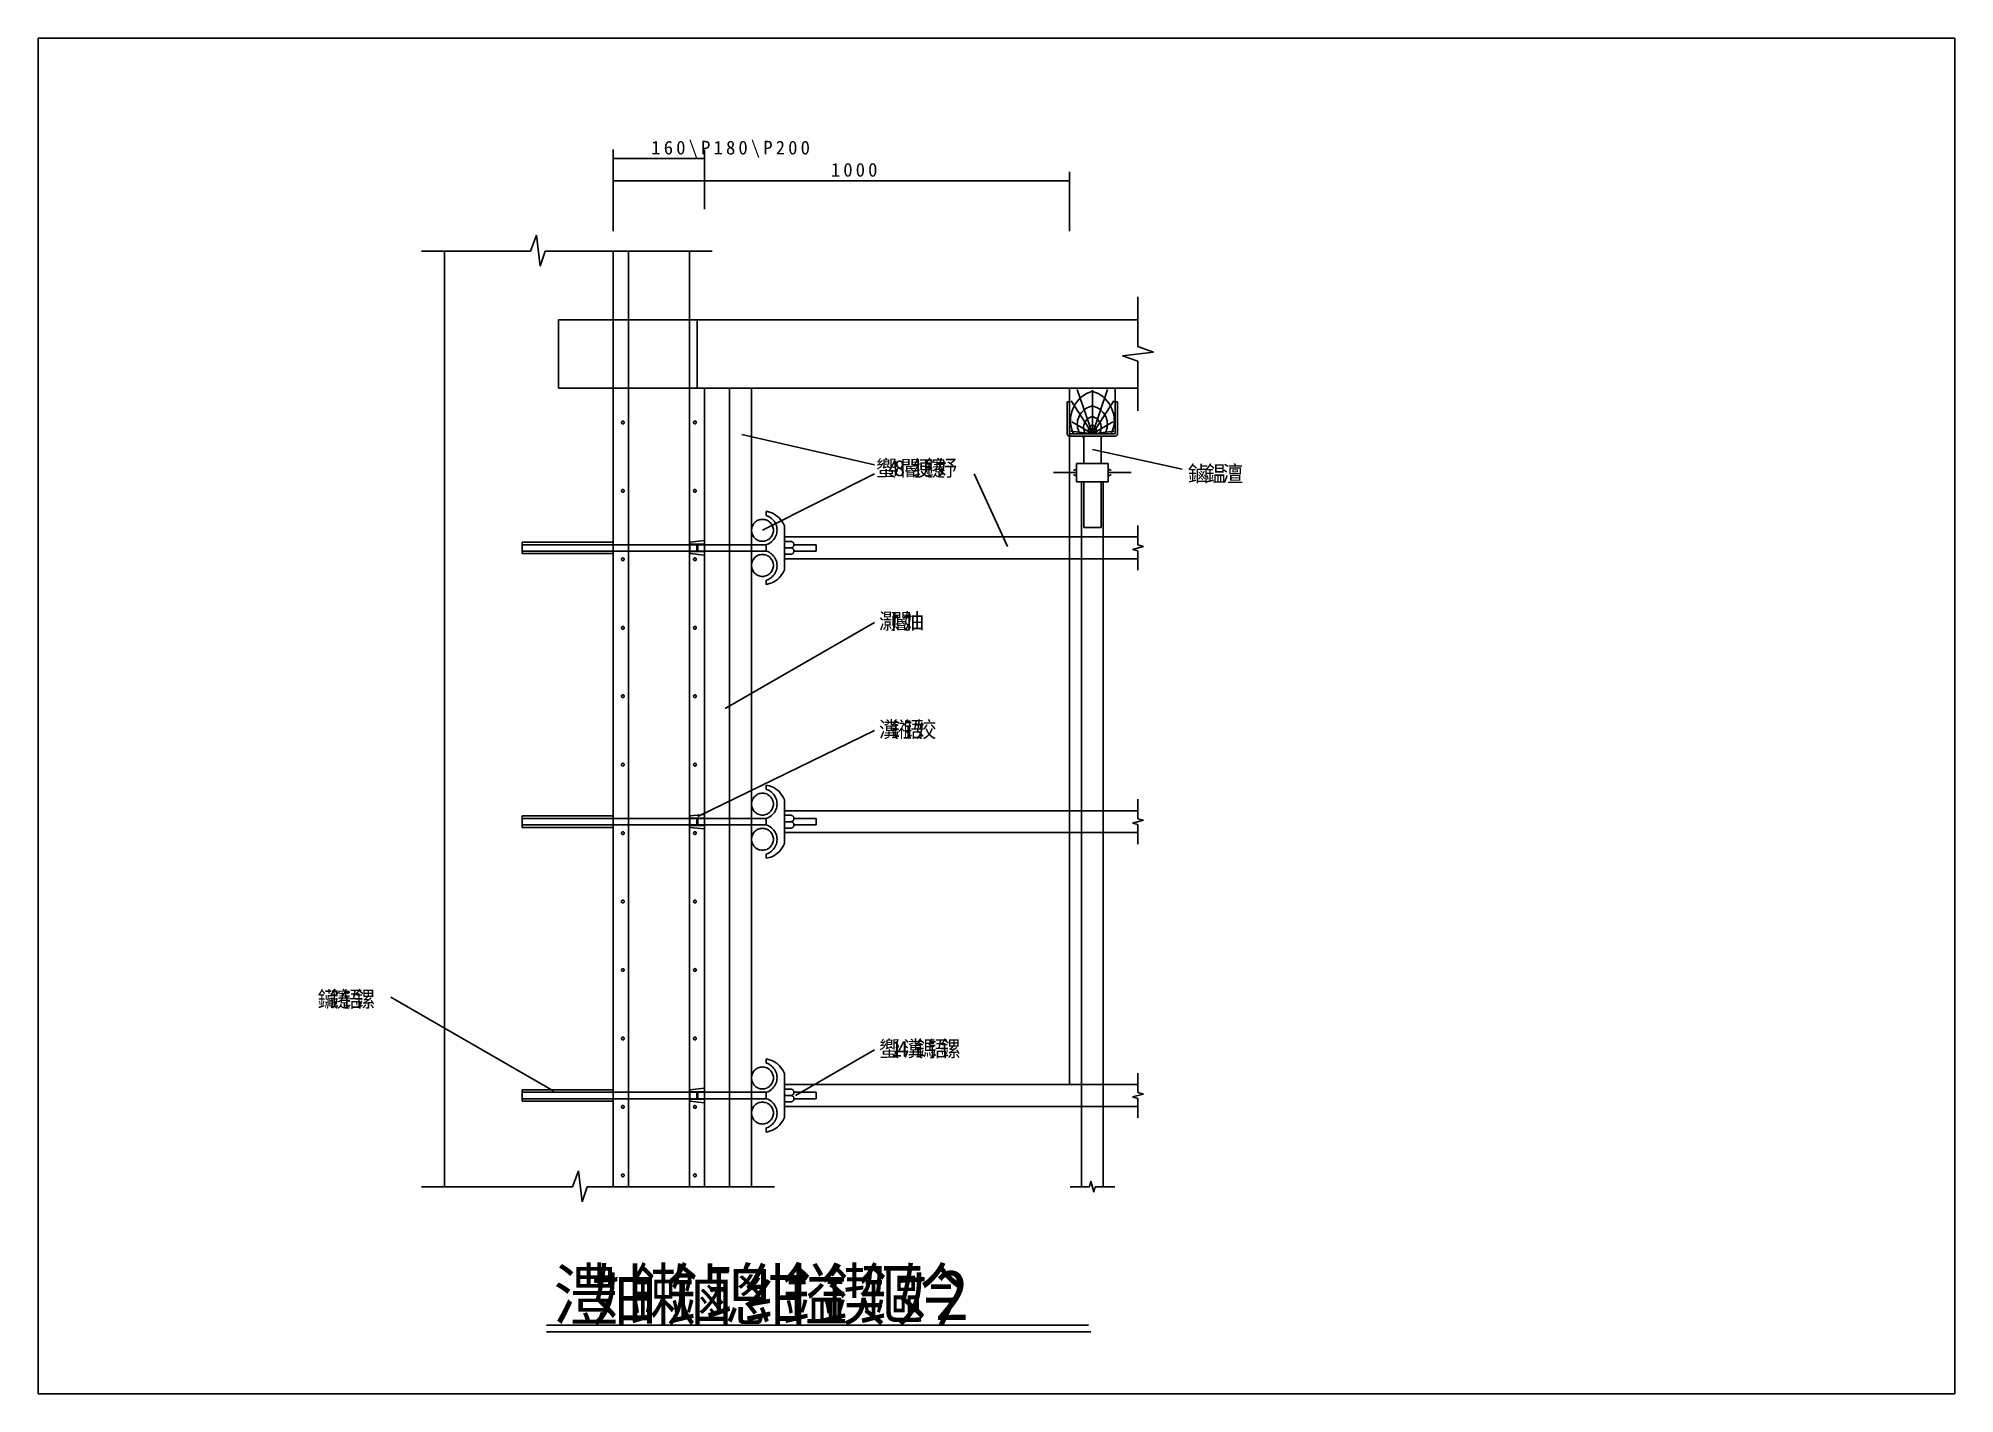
# Model space of a CAD drawing. Header units: metres. Extents: x 0 to 420, y 0 to 297.
import ezdxf

# ---------------------------------------------------------------- set-up
doc = ezdxf.new("R2010")
doc.units = ezdxf.units.M

msp = doc.modelspace()

# ---------------------------------------------------------------- texts
for s, height, p in [('1', 3, (134.34, 271.55)), ('6', 3, (137.07, 271.55)), ('0', 3, (139.8, 271.55)), ('\\', 3, (142.52, 271.55)), ('P', 3, (145.25, 271.55)), ('1', 3, (147.98, 271.55)), ('8', 3, (150.71, 271.55)), ('0', 3, (153.43, 271.55)), ('\\', 3, (156.16, 271.55)), ('P', 3, (158.89, 271.55)), ('2', 3, (161.61, 271.55)), ('0', 3, (164.34, 271.55)), ('0', 3, (167.07, 271.55)), ('1', 3, (173.69, 266.69)), ('0', 3, (176.42, 266.69)), ('0', 3, (179.14, 266.69)), ('0', 3, (181.87, 266.69)), ('蠁', 3.5, (183.57, 201.07)), ('4', 3.5, (186.24, 201.07)), ('8', 3.5, (187.57, 201.07)), ('閽', 3.5, (188.9, 201.07)), ('绠', 3.5, (191.56, 201.07)), ('鑳', 3.5, (194.23, 201.07)), ('妤', 3.5, (196.89, 201.07)), ('鏀', 3.5, (251.92, 199.86)), ('鎾', 3.5, (255.72, 199.86)), ('澶', 3.5, (259.52, 199.86)), ('灏', 3.5, (184.24, 167.53)), ('閽', 3.5, (186.91, 167.53)), ('妯', 3.5, (189.57, 167.53)), ('瀵', 3.5, (184.24, 143.81)), ('鎺', 3.5, (186.91, 143.81)), ('铻', 3.5, (189.57, 143.81)), ('姣', 3.5, (192.23, 143.81)), ('鑶', 3.5, (61.23, 84.7)), ('鑳', 3.5, (63.89, 84.7)), ('铻', 3.5, (66.56, 84.7)), ('鏍', 3.5, (69.22, 84.7)), ('蠁', 3.5, (184.24, 73.84)), ('1', 3.5, (186.91, 73.84)), ('4', 3.5, (188.24, 73.84)), ('瀵', 3.5, (189.57, 73.84)), ('鎷', 3.5, (192.23, 73.84)), ('铻', 3.5, (194.89, 73.84)), ('鏍', 3.5, (197.56, 73.84)), ('澧', 11, (112.82, 16.15)), ('妯', 11, (121.19, 16.15)), ('鏉', 11, (129.56, 16.15)), ('鏀', 11, (137.93, 16.15)), ('璁', 11, (146.3, 16.15)), ('绀', 11, (154.67, 16.15)), ('鎰', 11, (163.04, 16.15)), ('鍥', 11, (171.41, 16.15)), ('鏂', 11, (179.78, 16.15)), ('妗', 11, (188.14, 16.15)), ('2', 11, (196.51, 16.15))]:
    msp.add_text(s, height=height).set_placement(p)

# ---------------------------------------------------------------- linework, layer by layer
for p, q in [((420, 297), (0, 297)), ((0, 297), (0, 0)), ((420, 0), (420, 297)), ((126.01, 259.59), (126.01, 272.64)), ((126.01, 270.64), (146.01, 270.64)), ((146.01, 259.59), (146.01, 272.64)), ((126.01, 254.74), (126.01, 267.78)), ((226.01, 265.78), (126.01, 265.78)), ((226.01, 254.74), (226.01, 267.78)), ((107.89, 250.34), (109.19, 253.85)), ((109.19, 253.85), (109.99, 247.07)), ((84.01, 250.34), (107.89, 250.34)), ((89.01, 250.34), (89.01, 45.34)), ((109.99, 247.07), (111.11, 250.34)), ((147.71, 250.34), (111.11, 250.34)), ((126.01, 250.34), (126.01, 45.34)), ((129.31, 250.34), (129.31, 45.34)), ((142.71, 250.34), (142.71, 45.34)), ((241.01, 240.34), (241.01, 229.49)), ((114.01, 235.34), (114.01, 220.34)), ((126.01, 235.34), (114.01, 235.34)), ((126.01, 235.34), (144.36, 235.34)), ((144.36, 235.34), (241.01, 235.34)), ((144.36, 220.34), (144.36, 235.34)), ((244.4, 228.24), (237.61, 227.44)), ((237.61, 227.44), (241.01, 226.28)), ((241.01, 229.49), (244.4, 228.24)), ((241.01, 226.28), (241.01, 215.34)), ((126.01, 220.34), (114.01, 220.34)), ((144.36, 220.34), (126.01, 220.34)), ((144.36, 220.34), (241.01, 220.34)), ((146.01, 220.34), (146.01, 45.34)), ((151.51, 220.34), (151.51, 45.34)), ((156.31, 220.34), (156.31, 45.34)), ((226.01, 220.34), (226.01, 67.74)), ((226.01, 210.34), (226.01, 220.34)), ((236.01, 220.34), (226.01, 220.34)), ((231.01, 210.34), (227.71, 220.08)), ((231.01, 210.34), (234.31, 220.08)), ((231.01, 210.34), (231.01, 219.93)), ((236.01, 210.34), (236.01, 220.34)), ((225.51, 210.34), (225.51, 217.34)), ((226.01, 217.34), (225.51, 217.34)), ((226.01, 210.34), (226.01, 217.34)), ((231.01, 210.34), (226.33, 217.55)), ((231.01, 210.34), (235.69, 217.55)), ((236.51, 217.34), (236.01, 217.34)), ((236.01, 210.34), (236.01, 217.34)), ((236.51, 210.34), (236.51, 217.34)), ((154.21, 210.22), (183.23, 203.54)), ((236.01, 210.34), (226.01, 210.34)), ((236.01, 210.34), (226.01, 210.34)), ((231.01, 210.34), (226.29, 210.93)), ((231.01, 210.34), (226.52, 212.96)), ((231.01, 210.34), (235.5, 212.96)), ((231.01, 210.34), (235.72, 210.93)), ((236.01, 209.84), (226.01, 209.84)), ((229.11, 209.84), (229.11, 203.84)), ((231.01, 206.87), (250.72, 202.61)), ((232.91, 209.84), (232.91, 203.84)), ((227.51, 201.84), (222.51, 201.84)), ((227.51, 199.84), (227.51, 203.84)), ((234.51, 203.84), (227.51, 203.84)), ((234.51, 199.84), (234.51, 203.84)), ((234.51, 201.84), (239.51, 201.84)), ((158.71, 189.19), (183.23, 201.54)), ((212.4, 185.64), (205.14, 201.54)), ((234.51, 199.84), (227.51, 199.84)), ((228.61, 199.84), (228.61, 45.34)), ((229.11, 199.84), (229.11, 189.84)), ((232.91, 199.84), (232.91, 189.84)), ((233.41, 199.84), (233.41, 45.34)), ((159.51, 193.34), (159.51, 192.44)), ((163.51, 180.54), (163.51, 190.14)), ((232.91, 189.84), (229.11, 189.84)), ((241.01, 185.98), (241.01, 190.24)), ((126.01, 186.59), (106.01, 186.59)), ((106.01, 186.59), (106.01, 184.09)), ((144.31, 186.04), (106.01, 186.04)), ((142.81, 186.59), (146.01, 186.94)), ((142.81, 184.09), (142.81, 186.59)), ((142.81, 186.14), (146.01, 186.14)), ((144.31, 186.14), (144.31, 184.54)), ((144.51, 186.14), (144.51, 184.54)), ((159.51, 186.04), (144.51, 186.04)), ((146.01, 186.94), (146.01, 183.74)), ((159.51, 186.04), (159.51, 184.64)), ((163.51, 187.74), (241.01, 187.74)), ((164.91, 186.74), (163.51, 186.74)), ((164.91, 185.34), (163.51, 185.34)), ((170.51, 186.04), (165.61, 186.04)), ((170.51, 184.64), (170.51, 186.04)), ((239.8, 185.02), (242.21, 185.66)), ((241.01, 184.7), (239.8, 185.02)), ((241.01, 185.98), (242.21, 185.66)), ((144.31, 184.64), (106.01, 184.64)), ((126.01, 184.09), (106.01, 184.09)), ((142.81, 184.54), (146.01, 184.54)), ((146.01, 183.74), (142.81, 184.09)), ((159.51, 184.64), (144.51, 184.64)), ((164.91, 183.94), (163.51, 183.94)), ((163.51, 182.94), (241.01, 182.94)), ((170.51, 184.64), (165.61, 184.64)), ((241.01, 180.44), (241.01, 184.7)), ((159.51, 177.34), (159.51, 178.24)), ((150.54, 150.13), (183.23, 169.01)), ((144.54, 126.48), (183.23, 145.29)), ((159.51, 133.34), (159.51, 132.44)), ((241.01, 125.98), (241.01, 130.24)), ((106.01, 126.59), (106.01, 124.09)), ((126.01, 126.59), (106.01, 126.59)), ((144.31, 126.04), (106.01, 126.04)), ((142.81, 126.59), (146.01, 126.94)), ((142.81, 124.09), (142.81, 126.59)), ((142.81, 126.14), (146.01, 126.14)), ((144.31, 126.14), (144.31, 124.54)), ((144.51, 126.14), (144.51, 124.54)), ((159.51, 126.04), (144.51, 126.04)), ((146.01, 126.94), (146.01, 123.74)), ((159.51, 126.04), (159.51, 124.64)), ((163.51, 120.54), (163.51, 130.14)), ((163.51, 127.74), (241.01, 127.74)), ((164.91, 126.74), (163.51, 126.74)), ((170.51, 126.04), (165.61, 126.04)), ((170.51, 124.64), (170.51, 126.04)), ((144.31, 124.64), (106.01, 124.64)), ((126.01, 124.09), (106.01, 124.09)), ((142.81, 124.54), (146.01, 124.54)), ((146.01, 123.74), (142.81, 124.09)), ((159.51, 124.64), (144.51, 124.64)), ((164.91, 125.34), (163.51, 125.34)), ((164.91, 123.94), (163.51, 123.94)), ((163.51, 122.94), (241.01, 122.94)), ((170.51, 124.64), (165.61, 124.64)), ((239.8, 125.02), (242.21, 125.66)), ((241.01, 124.7), (239.8, 125.02)), ((241.01, 125.98), (242.21, 125.66)), ((241.01, 120.44), (241.01, 124.7)), ((159.51, 117.34), (159.51, 118.24)), ((112.96, 66.3), (77.29, 86.89)), ((159.51, 73.34), (159.51, 72.44)), ((165.95, 65.34), (183.23, 75.32)), ((163.51, 60.54), (163.51, 70.14)), ((163.51, 67.74), (241.01, 67.74)), ((241.01, 65.98), (241.01, 70.24)), ((126.01, 66.59), (106.01, 66.59)), ((106.01, 66.59), (106.01, 64.09)), ((144.31, 66.04), (106.01, 66.04)), ((144.31, 64.64), (106.01, 64.64)), ((126.01, 64.09), (106.01, 64.09)), ((142.81, 66.59), (146.01, 66.94)), ((142.81, 64.09), (142.81, 66.59)), ((142.81, 66.14), (146.01, 66.14)), ((142.81, 64.54), (146.01, 64.54)), ((146.01, 63.74), (142.81, 64.09)), ((144.31, 66.14), (144.31, 64.54)), ((144.51, 66.14), (144.51, 64.54)), ((159.51, 66.04), (144.51, 66.04)), ((159.51, 64.64), (144.51, 64.64)), ((146.01, 66.94), (146.01, 63.74)), ((159.51, 66.04), (159.51, 64.64)), ((164.91, 66.74), (163.51, 66.74)), ((164.91, 65.34), (163.51, 65.34)), ((164.91, 63.94), (163.51, 63.94)), ((170.51, 66.04), (165.61, 66.04)), ((170.51, 64.64), (165.61, 64.64)), ((170.51, 64.64), (170.51, 66.04)), ((239.8, 65.02), (242.21, 65.66)), ((241.01, 64.7), (239.8, 65.02)), ((241.01, 65.98), (242.21, 65.66)), ((241.01, 60.44), (241.01, 64.7)), ((163.51, 62.94), (241.01, 62.94)), ((159.51, 57.34), (159.51, 58.24)), ((117.09, 45.34), (118.39, 48.85)), ((118.39, 48.85), (119.19, 42.07)), ((230.37, 45.34), (230.68, 46.55)), ((230.68, 46.55), (231.33, 44.13)), ((84.01, 45.34), (117.09, 45.34)), ((119.19, 42.07), (120.31, 45.34)), ((120.31, 45.34), (161.31, 45.34)), ((226.11, 45.34), (230.37, 45.34)), ((231.65, 45.34), (231.33, 44.13)), ((231.65, 45.34), (235.91, 45.34)), ((111.35, 15.01), (230.13, 15.01)), ((111.35, 13.57), (230.64, 13.57)), ((0, 0), (420, 0))]:
    msp.add_line(p, q)
for points in [[(231.01, 219.66), (230.34, 219.42), (229.75, 219.14), (229.18, 218.8), (228.65, 218.41), (228.17, 217.97), (227.73, 217.48), (227.33, 216.96), (227, 216.39), (226.72, 215.8), (226.49, 215.18), (226.33, 214.54), (226.24, 213.89), (226.21, 213.24), (226.24, 212.58), (226.33, 211.93), (226.49, 211.29), (226.72, 210.67), (226.86, 210.34)], [(235.15, 210.34), (235.3, 210.67), (235.52, 211.29), (235.68, 211.93), (235.78, 212.58), (235.81, 213.24), (235.78, 213.89), (235.68, 214.54), (235.52, 215.18), (235.3, 215.8), (235.02, 216.39), (234.68, 216.96), (234.29, 217.48), (233.85, 217.97), (233.36, 218.41), (232.83, 218.8), (232.27, 219.14), (231.68, 219.42), (231.06, 219.64), (231.01, 219.66)], [(231.01, 216.44), (230.6, 216.34), (230.22, 216.21), (229.86, 216.03), (229.52, 215.83), (229.2, 215.59), (228.9, 215.32), (228.63, 215.02), (228.39, 214.7), (228.18, 214.36), (228.01, 214), (227.88, 213.62), (227.78, 213.23), (227.72, 212.83), (227.7, 212.43), (227.72, 212.03), (227.78, 211.64), (227.88, 211.25), (228.01, 210.87), (228.18, 210.51), (228.28, 210.34)], [(233.74, 210.34), (233.83, 210.51), (234, 210.87), (234.14, 211.25), (234.23, 211.64), (234.29, 212.03), (234.31, 212.43), (234.29, 212.83), (234.23, 213.23), (234.14, 213.62), (234, 214), (233.83, 214.36), (233.62, 214.7), (233.39, 215.02), (233.12, 215.32), (232.82, 215.59), (232.5, 215.83), (232.15, 216.03), (231.79, 216.21), (231.42, 216.34), (231.03, 216.44), (231.01, 216.44)], [(128.41, 212.84), (128.41, 212.87), (128.4, 212.9), (128.39, 212.93), (128.38, 212.95), (128.37, 212.98), (128.36, 213.01), (128.34, 213.03), (128.32, 213.05), (128.3, 213.07), (128.27, 213.09), (128.25, 213.1), (128.22, 213.12), (128.19, 213.13), (128.17, 213.13), (128.14, 213.14), (128.11, 213.14), (128.08, 213.14), (128.05, 213.13), (128.02, 213.13), (127.99, 213.12), (127.97, 213.1), (127.94, 213.09), (127.92, 213.07), (127.9, 213.05), (127.88, 213.03), (127.86, 213.01), (127.84, 212.98), (127.83, 212.95), (127.82, 212.93), (127.81, 212.9), (127.81, 212.87), (127.81, 212.84), (127.81, 212.84)], [(127.81, 212.84), (127.81, 212.81), (127.81, 212.78), (127.82, 212.75), (127.83, 212.72), (127.84, 212.7), (127.86, 212.67), (127.88, 212.65), (127.9, 212.63), (127.92, 212.61), (127.94, 212.59), (127.97, 212.57), (127.99, 212.56), (128.02, 212.55), (128.05, 212.55), (128.08, 212.54), (128.11, 212.54), (128.14, 212.54), (128.17, 212.55), (128.19, 212.55), (128.22, 212.56), (128.25, 212.57), (128.27, 212.59), (128.3, 212.61), (128.32, 212.63), (128.34, 212.65), (128.36, 212.67), (128.37, 212.7), (128.38, 212.72), (128.39, 212.75), (128.4, 212.78), (128.41, 212.81), (128.41, 212.84), (128.41, 212.84)], [(144.21, 212.84), (144.21, 212.87), (144.2, 212.9), (144.19, 212.93), (144.18, 212.95), (144.17, 212.98), (144.16, 213.01), (144.14, 213.03), (144.12, 213.05), (144.1, 213.07), (144.07, 213.09), (144.05, 213.1), (144.02, 213.12), (143.99, 213.13), (143.97, 213.13), (143.94, 213.14), (143.91, 213.14), (143.88, 213.14), (143.85, 213.13), (143.82, 213.13), (143.79, 213.12), (143.77, 213.1), (143.74, 213.09), (143.72, 213.07), (143.7, 213.05), (143.68, 213.03), (143.66, 213.01), (143.64, 212.98), (143.63, 212.95), (143.62, 212.93), (143.61, 212.9), (143.61, 212.87), (143.61, 212.84), (143.61, 212.84)], [(143.61, 212.84), (143.61, 212.81), (143.61, 212.78), (143.62, 212.75), (143.63, 212.72), (143.64, 212.7), (143.66, 212.67), (143.68, 212.65), (143.7, 212.63), (143.72, 212.61), (143.74, 212.59), (143.77, 212.57), (143.79, 212.56), (143.82, 212.55), (143.85, 212.55), (143.88, 212.54), (143.91, 212.54), (143.94, 212.54), (143.97, 212.55), (143.99, 212.55), (144.02, 212.56), (144.05, 212.57), (144.07, 212.59), (144.1, 212.61), (144.12, 212.63), (144.14, 212.65), (144.16, 212.67), (144.17, 212.7), (144.18, 212.72), (144.19, 212.75), (144.2, 212.78), (144.21, 212.81), (144.21, 212.84), (144.21, 212.84)], [(225.51, 210.34), (225.51, 210.29), (225.52, 210.24), (225.53, 210.19), (225.55, 210.15), (225.57, 210.1), (225.59, 210.06), (225.62, 210.02), (225.65, 209.99), (225.69, 209.95), (225.73, 209.92), (225.77, 209.9), (225.82, 209.88), (225.86, 209.86), (225.91, 209.85), (225.96, 209.84), (226.01, 209.84)], [(231.01, 214.1), (230.8, 214.05), (230.58, 213.97), (230.36, 213.87), (230.16, 213.75), (229.97, 213.6), (229.79, 213.44), (229.63, 213.27), (229.49, 213.07), (229.36, 212.87), (229.26, 212.65), (229.18, 212.43), (229.12, 212.2), (229.09, 211.96), (229.07, 211.72), (229.09, 211.48), (229.12, 211.25), (229.18, 211.01), (229.26, 210.79), (229.36, 210.57), (229.49, 210.37), (229.5, 210.34)], [(231.01, 212.27), (230.9, 212.23), (230.79, 212.17), (230.68, 212.11), (230.58, 212.04), (230.49, 211.95), (230.41, 211.86), (230.33, 211.76), (230.27, 211.66), (230.22, 211.54), (230.18, 211.43), (230.15, 211.31), (230.13, 211.18), (230.12, 211.06), (230.13, 210.94), (230.15, 210.81), (230.18, 210.69), (230.22, 210.58), (230.27, 210.46), (230.33, 210.36), (230.35, 210.34)], [(232.51, 210.34), (232.53, 210.37), (232.65, 210.57), (232.75, 210.79), (232.84, 211.01), (232.89, 211.25), (232.93, 211.48), (232.94, 211.72), (232.93, 211.96), (232.89, 212.2), (232.84, 212.43), (232.75, 212.65), (232.65, 212.87), (232.53, 213.07), (232.39, 213.27), (232.23, 213.44), (232.05, 213.6), (231.86, 213.75), (231.65, 213.87), (231.44, 213.97), (231.21, 214.05), (231.01, 214.1)], [(231.67, 210.34), (231.68, 210.36), (231.74, 210.46), (231.8, 210.58), (231.84, 210.69), (231.87, 210.81), (231.89, 210.94), (231.89, 211.06), (231.89, 211.18), (231.87, 211.31), (231.84, 211.43), (231.8, 211.54), (231.74, 211.66), (231.68, 211.76), (231.61, 211.86), (231.52, 211.95), (231.43, 212.04), (231.33, 212.11), (231.23, 212.17), (231.11, 212.23), (231.01, 212.27)], [(236.01, 209.84), (236.06, 209.84), (236.11, 209.85), (236.15, 209.86), (236.2, 209.88), (236.24, 209.9), (236.29, 209.92), (236.32, 209.95), (236.36, 209.99), (236.39, 210.02), (236.42, 210.06), (236.45, 210.1), (236.47, 210.15), (236.49, 210.19), (236.5, 210.24), (236.51, 210.29), (236.51, 210.34)], [(229.11, 209.34), (229.09, 209.4), (229.07, 209.46), (229.05, 209.51), (229.01, 209.57), (228.98, 209.61), (228.94, 209.66), (228.89, 209.7), (228.85, 209.74), (228.79, 209.77), (228.74, 209.79), (228.68, 209.81), (228.62, 209.83), (228.56, 209.84), (228.51, 209.84)], [(233.51, 209.84), (233.45, 209.84), (233.39, 209.83), (233.33, 209.81), (233.28, 209.79), (233.22, 209.77), (233.17, 209.74), (233.12, 209.7), (233.08, 209.66), (233.04, 209.61), (233, 209.57), (232.97, 209.51), (232.94, 209.46), (232.92, 209.4), (232.91, 209.34), (232.91, 209.34)], [(226.91, 202.34), (226.95, 202.34), (227.01, 202.35), (227.08, 202.37), (227.14, 202.39), (227.21, 202.42), (227.26, 202.46), (227.32, 202.5), (227.37, 202.54), (227.42, 202.59), (227.46, 202.65), (227.49, 202.71), (227.51, 202.74)], [(234.51, 202.74), (234.52, 202.71), (234.56, 202.65), (234.6, 202.59), (234.65, 202.54), (234.7, 202.5), (234.75, 202.46), (234.81, 202.42), (234.87, 202.39), (234.94, 202.37), (235, 202.35), (235.07, 202.34), (235.11, 202.34)], [(128.41, 197.84), (128.41, 197.87), (128.4, 197.9), (128.39, 197.93), (128.38, 197.95), (128.37, 197.98), (128.36, 198.01), (128.34, 198.03), (128.32, 198.05), (128.3, 198.07), (128.27, 198.09), (128.25, 198.1), (128.22, 198.12), (128.19, 198.13), (128.17, 198.13), (128.14, 198.14), (128.11, 198.14), (128.08, 198.14), (128.05, 198.13), (128.02, 198.13), (127.99, 198.12), (127.97, 198.1), (127.94, 198.09), (127.92, 198.07), (127.9, 198.05), (127.88, 198.03), (127.86, 198.01), (127.84, 197.98), (127.83, 197.95), (127.82, 197.93), (127.81, 197.9), (127.81, 197.87), (127.81, 197.84), (127.81, 197.84)], [(127.81, 197.84), (127.81, 197.81), (127.81, 197.78), (127.82, 197.75), (127.83, 197.72), (127.84, 197.7), (127.86, 197.67), (127.88, 197.65), (127.9, 197.63), (127.92, 197.61), (127.94, 197.59), (127.97, 197.57), (127.99, 197.56), (128.02, 197.55), (128.05, 197.55), (128.08, 197.54), (128.11, 197.54), (128.14, 197.54), (128.17, 197.55), (128.19, 197.55), (128.22, 197.56), (128.25, 197.57), (128.27, 197.59), (128.3, 197.61), (128.32, 197.63), (128.34, 197.65), (128.36, 197.67), (128.37, 197.7), (128.38, 197.72), (128.39, 197.75), (128.4, 197.78), (128.41, 197.81), (128.41, 197.84), (128.41, 197.84)], [(144.21, 197.84), (144.21, 197.87), (144.2, 197.9), (144.19, 197.93), (144.18, 197.95), (144.17, 197.98), (144.16, 198.01), (144.14, 198.03), (144.12, 198.05), (144.1, 198.07), (144.07, 198.09), (144.05, 198.1), (144.02, 198.12), (143.99, 198.13), (143.97, 198.13), (143.94, 198.14), (143.91, 198.14), (143.88, 198.14), (143.85, 198.13), (143.82, 198.13), (143.79, 198.12), (143.77, 198.1), (143.74, 198.09), (143.72, 198.07), (143.7, 198.05), (143.68, 198.03), (143.66, 198.01), (143.64, 197.98), (143.63, 197.95), (143.62, 197.93), (143.61, 197.9), (143.61, 197.87), (143.61, 197.84), (143.61, 197.84)], [(143.61, 197.84), (143.61, 197.81), (143.61, 197.78), (143.62, 197.75), (143.63, 197.72), (143.64, 197.7), (143.66, 197.67), (143.68, 197.65), (143.7, 197.63), (143.72, 197.61), (143.74, 197.59), (143.77, 197.57), (143.79, 197.56), (143.82, 197.55), (143.85, 197.55), (143.88, 197.54), (143.91, 197.54), (143.94, 197.54), (143.97, 197.55), (143.99, 197.55), (144.02, 197.56), (144.05, 197.57), (144.07, 197.59), (144.1, 197.61), (144.12, 197.63), (144.14, 197.65), (144.16, 197.67), (144.17, 197.7), (144.18, 197.72), (144.19, 197.75), (144.2, 197.78), (144.21, 197.81), (144.21, 197.84), (144.21, 197.84)], [(227.51, 200.94), (227.49, 200.97), (227.46, 201.03), (227.42, 201.09), (227.37, 201.14), (227.32, 201.18), (227.26, 201.22), (227.21, 201.26), (227.14, 201.29), (227.08, 201.31), (227.01, 201.33), (226.95, 201.34), (226.91, 201.34)], [(235.11, 201.34), (235.07, 201.34), (235, 201.33), (234.94, 201.31), (234.87, 201.29), (234.81, 201.26), (234.75, 201.22), (234.7, 201.18), (234.65, 201.14), (234.6, 201.09), (234.56, 201.03), (234.52, 200.97), (234.51, 200.94)], [(163.51, 190.14), (163.45, 190.29), (163.24, 190.74), (162.98, 191.16), (162.69, 191.55), (162.36, 191.92), (162, 192.25), (161.6, 192.54), (161.18, 192.8), (160.73, 193.01), (160.27, 193.17), (159.79, 193.29), (159.51, 193.34)], [(161.11, 189.19), (161.1, 189.42), (161.06, 189.66), (161, 189.89), (160.92, 190.11), (160.82, 190.32), (160.7, 190.52), (160.56, 190.71), (160.4, 190.89), (160.23, 191.04), (160.04, 191.18), (159.84, 191.31), (159.63, 191.41), (159.4, 191.49), (159.18, 191.54), (158.94, 191.58), (158.71, 191.59), (158.47, 191.58), (158.24, 191.54), (158.01, 191.49), (157.79, 191.41), (157.58, 191.31), (157.37, 191.18), (157.19, 191.04), (157.01, 190.89), (156.85, 190.71), (156.71, 190.52), (156.59, 190.32), (156.49, 190.11), (156.41, 189.89), (156.35, 189.66), (156.32, 189.42), (156.31, 189.19), (156.32, 188.95), (156.35, 188.72), (156.41, 188.49), (156.49, 188.27), (156.59, 188.06), (156.71, 187.86), (156.85, 187.67), (157.01, 187.49), (157.19, 187.33), (157.37, 187.19), (157.58, 187.07), (157.79, 186.97), (158.01, 186.89), (158.24, 186.83), (158.47, 186.8), (158.71, 186.79), (158.94, 186.8), (159.18, 186.83), (159.4, 186.89), (159.63, 186.97), (159.84, 187.07), (160.04, 187.19), (160.23, 187.33), (160.4, 187.49), (160.56, 187.67), (160.7, 187.86), (160.82, 188.06), (160.92, 188.27), (161, 188.49), (161.06, 188.72), (161.1, 188.95), (161.11, 189.19)], [(159.51, 186.04), (159.55, 186.05), (159.85, 186.16), (160.15, 186.3), (160.43, 186.47), (160.69, 186.66), (160.93, 186.88), (161.15, 187.13), (161.35, 187.39), (161.52, 187.67), (161.66, 187.96), (161.77, 188.27), (161.85, 188.59), (161.89, 188.91), (161.91, 189.24), (161.89, 189.57), (161.85, 189.89), (161.77, 190.21), (161.66, 190.51), (161.52, 190.81), (161.35, 191.09), (161.15, 191.35), (160.93, 191.59), (160.69, 191.81), (160.43, 192.01), (160.15, 192.18), (159.85, 192.32), (159.55, 192.43), (159.51, 192.44)], [(164.91, 185.34), (164.98, 185.34), (165.04, 185.35), (165.11, 185.37), (165.18, 185.39), (165.24, 185.42), (165.3, 185.46), (165.35, 185.5), (165.4, 185.54), (165.45, 185.6), (165.49, 185.65), (165.52, 185.71), (165.55, 185.77), (165.58, 185.84), (165.59, 185.9), (165.6, 185.97), (165.61, 186.04), (165.6, 186.11), (165.59, 186.18), (165.58, 186.24), (165.55, 186.31), (165.52, 186.37), (165.49, 186.43), (165.45, 186.48), (165.4, 186.53), (165.35, 186.58), (165.3, 186.62), (165.24, 186.66), (165.18, 186.69), (165.11, 186.71), (165.04, 186.73), (164.98, 186.74), (164.91, 186.74), (164.91, 186.74)], [(164.91, 183.94), (164.98, 183.94), (165.04, 183.95), (165.11, 183.97), (165.18, 183.99), (165.24, 184.02), (165.3, 184.06), (165.35, 184.1), (165.4, 184.14), (165.45, 184.2), (165.49, 184.25), (165.52, 184.31), (165.55, 184.37), (165.58, 184.44), (165.59, 184.5), (165.6, 184.57), (165.61, 184.64), (165.6, 184.71), (165.59, 184.78), (165.58, 184.84), (165.55, 184.91), (165.52, 184.97), (165.49, 185.03), (165.45, 185.08), (165.4, 185.13), (165.35, 185.18), (165.3, 185.22), (165.24, 185.26), (165.18, 185.29), (165.11, 185.31), (165.04, 185.33), (164.98, 185.34), (164.91, 185.34), (164.91, 185.34)], [(128.41, 182.84), (128.41, 182.87), (128.4, 182.9), (128.39, 182.93), (128.38, 182.95), (128.37, 182.98), (128.36, 183.01), (128.34, 183.03), (128.32, 183.05), (128.3, 183.07), (128.27, 183.09), (128.25, 183.1), (128.22, 183.12), (128.19, 183.13), (128.17, 183.13), (128.14, 183.14), (128.11, 183.14), (128.08, 183.14), (128.05, 183.13), (128.02, 183.13), (127.99, 183.12), (127.97, 183.1), (127.94, 183.09), (127.92, 183.07), (127.9, 183.05), (127.88, 183.03), (127.86, 183.01), (127.84, 182.98), (127.83, 182.95), (127.82, 182.93), (127.81, 182.9), (127.81, 182.87), (127.81, 182.84), (127.81, 182.84)], [(127.81, 182.84), (127.81, 182.81), (127.81, 182.78), (127.82, 182.75), (127.83, 182.72), (127.84, 182.7), (127.86, 182.67), (127.88, 182.65), (127.9, 182.63), (127.92, 182.61), (127.94, 182.59), (127.97, 182.57), (127.99, 182.56), (128.02, 182.55), (128.05, 182.55), (128.08, 182.54), (128.11, 182.54), (128.14, 182.54), (128.17, 182.55), (128.19, 182.55), (128.22, 182.56), (128.25, 182.57), (128.27, 182.59), (128.3, 182.61), (128.32, 182.63), (128.34, 182.65), (128.36, 182.67), (128.37, 182.7), (128.38, 182.72), (128.39, 182.75), (128.4, 182.78), (128.41, 182.81), (128.41, 182.84), (128.41, 182.84)], [(144.21, 182.84), (144.21, 182.87), (144.2, 182.9), (144.19, 182.93), (144.18, 182.95), (144.17, 182.98), (144.16, 183.01), (144.14, 183.03), (144.12, 183.05), (144.1, 183.07), (144.07, 183.09), (144.05, 183.1), (144.02, 183.12), (143.99, 183.13), (143.97, 183.13), (143.94, 183.14), (143.91, 183.14), (143.88, 183.14), (143.85, 183.13), (143.82, 183.13), (143.79, 183.12), (143.77, 183.1), (143.74, 183.09), (143.72, 183.07), (143.7, 183.05), (143.68, 183.03), (143.66, 183.01), (143.64, 182.98), (143.63, 182.95), (143.62, 182.93), (143.61, 182.9), (143.61, 182.87), (143.61, 182.84), (143.61, 182.84)], [(143.61, 182.84), (143.61, 182.81), (143.61, 182.78), (143.62, 182.75), (143.63, 182.72), (143.64, 182.7), (143.66, 182.67), (143.68, 182.65), (143.7, 182.63), (143.72, 182.61), (143.74, 182.59), (143.77, 182.57), (143.79, 182.56), (143.82, 182.55), (143.85, 182.55), (143.88, 182.54), (143.91, 182.54), (143.94, 182.54), (143.97, 182.55), (143.99, 182.55), (144.02, 182.56), (144.05, 182.57), (144.07, 182.59), (144.1, 182.61), (144.12, 182.63), (144.14, 182.65), (144.16, 182.67), (144.17, 182.7), (144.18, 182.72), (144.19, 182.75), (144.2, 182.78), (144.21, 182.81), (144.21, 182.84), (144.21, 182.84)], [(161.11, 181.49), (161.1, 181.73), (161.06, 181.96), (161, 182.19), (160.92, 182.41), (160.82, 182.62), (160.7, 182.82), (160.56, 183.01), (160.4, 183.19), (160.23, 183.35), (160.04, 183.49), (159.84, 183.61), (159.63, 183.71), (159.4, 183.79), (159.18, 183.84), (158.94, 183.88), (158.71, 183.89), (158.47, 183.88), (158.24, 183.84), (158.01, 183.79), (157.79, 183.71), (157.58, 183.61), (157.37, 183.49), (157.19, 183.35), (157.01, 183.19), (156.85, 183.01), (156.71, 182.82), (156.59, 182.62), (156.49, 182.41), (156.41, 182.19), (156.35, 181.96), (156.32, 181.73), (156.31, 181.49), (156.32, 181.26), (156.35, 181.02), (156.41, 180.79), (156.49, 180.57), (156.59, 180.36), (156.71, 180.16), (156.85, 179.97), (157.01, 179.79), (157.19, 179.64), (157.37, 179.49), (157.58, 179.37), (157.79, 179.27), (158.01, 179.19), (158.24, 179.14), (158.47, 179.1), (158.71, 179.09), (158.94, 179.1), (159.18, 179.14), (159.4, 179.19), (159.63, 179.27), (159.84, 179.37), (160.04, 179.49), (160.23, 179.64), (160.4, 179.79), (160.56, 179.97), (160.7, 180.16), (160.82, 180.36), (160.92, 180.57), (161, 180.79), (161.06, 181.02), (161.1, 181.26), (161.11, 181.49)], [(159.51, 178.24), (159.55, 178.25), (159.85, 178.36), (160.15, 178.5), (160.43, 178.67), (160.69, 178.87), (160.93, 179.08), (161.15, 179.33), (161.35, 179.59), (161.52, 179.87), (161.66, 180.17), (161.77, 180.47), (161.85, 180.79), (161.89, 181.11), (161.91, 181.44), (161.89, 181.77), (161.85, 182.09), (161.77, 182.41), (161.66, 182.72), (161.52, 183.01), (161.35, 183.29), (161.15, 183.55), (160.93, 183.8), (160.69, 184.02), (160.43, 184.21), (160.15, 184.38), (159.85, 184.52), (159.55, 184.63), (159.51, 184.64)], [(159.51, 177.34), (159.79, 177.39), (160.27, 177.51), (160.73, 177.67), (161.18, 177.88), (161.6, 178.14), (162, 178.43), (162.36, 178.76), (162.69, 179.12), (162.98, 179.52), (163.24, 179.94), (163.45, 180.39), (163.51, 180.54)], [(128.41, 167.84), (128.41, 167.87), (128.4, 167.9), (128.39, 167.93), (128.38, 167.95), (128.37, 167.98), (128.36, 168.01), (128.34, 168.03), (128.32, 168.05), (128.3, 168.07), (128.27, 168.09), (128.25, 168.1), (128.22, 168.12), (128.19, 168.13), (128.17, 168.13), (128.14, 168.14), (128.11, 168.14), (128.08, 168.14), (128.05, 168.13), (128.02, 168.13), (127.99, 168.12), (127.97, 168.1), (127.94, 168.09), (127.92, 168.07), (127.9, 168.05), (127.88, 168.03), (127.86, 168.01), (127.84, 167.98), (127.83, 167.95), (127.82, 167.93), (127.81, 167.9), (127.81, 167.87), (127.81, 167.84), (127.81, 167.84)], [(144.21, 167.84), (144.21, 167.87), (144.2, 167.9), (144.19, 167.93), (144.18, 167.95), (144.17, 167.98), (144.16, 168.01), (144.14, 168.03), (144.12, 168.05), (144.1, 168.07), (144.07, 168.09), (144.05, 168.1), (144.02, 168.12), (143.99, 168.13), (143.97, 168.13), (143.94, 168.14), (143.91, 168.14), (143.88, 168.14), (143.85, 168.13), (143.82, 168.13), (143.79, 168.12), (143.77, 168.1), (143.74, 168.09), (143.72, 168.07), (143.7, 168.05), (143.68, 168.03), (143.66, 168.01), (143.64, 167.98), (143.63, 167.95), (143.62, 167.93), (143.61, 167.9), (143.61, 167.87), (143.61, 167.84), (143.61, 167.84)], [(127.81, 167.84), (127.81, 167.81), (127.81, 167.78), (127.82, 167.75), (127.83, 167.72), (127.84, 167.7), (127.86, 167.67), (127.88, 167.65), (127.9, 167.63), (127.92, 167.61), (127.94, 167.59), (127.97, 167.57), (127.99, 167.56), (128.02, 167.55), (128.05, 167.55), (128.08, 167.54), (128.11, 167.54), (128.14, 167.54), (128.17, 167.55), (128.19, 167.55), (128.22, 167.56), (128.25, 167.57), (128.27, 167.59), (128.3, 167.61), (128.32, 167.63), (128.34, 167.65), (128.36, 167.67), (128.37, 167.7), (128.38, 167.72), (128.39, 167.75), (128.4, 167.78), (128.41, 167.81), (128.41, 167.84), (128.41, 167.84)], [(143.61, 167.84), (143.61, 167.81), (143.61, 167.78), (143.62, 167.75), (143.63, 167.72), (143.64, 167.7), (143.66, 167.67), (143.68, 167.65), (143.7, 167.63), (143.72, 167.61), (143.74, 167.59), (143.77, 167.57), (143.79, 167.56), (143.82, 167.55), (143.85, 167.55), (143.88, 167.54), (143.91, 167.54), (143.94, 167.54), (143.97, 167.55), (143.99, 167.55), (144.02, 167.56), (144.05, 167.57), (144.07, 167.59), (144.1, 167.61), (144.12, 167.63), (144.14, 167.65), (144.16, 167.67), (144.17, 167.7), (144.18, 167.72), (144.19, 167.75), (144.2, 167.78), (144.21, 167.81), (144.21, 167.84), (144.21, 167.84)], [(128.41, 152.84), (128.41, 152.87), (128.4, 152.9), (128.39, 152.93), (128.38, 152.95), (128.37, 152.98), (128.36, 153.01), (128.34, 153.03), (128.32, 153.05), (128.3, 153.07), (128.27, 153.09), (128.25, 153.1), (128.22, 153.12), (128.19, 153.13), (128.17, 153.13), (128.14, 153.14), (128.11, 153.14), (128.08, 153.14), (128.05, 153.13), (128.02, 153.13), (127.99, 153.12), (127.97, 153.1), (127.94, 153.09), (127.92, 153.07), (127.9, 153.05), (127.88, 153.03), (127.86, 153.01), (127.84, 152.98), (127.83, 152.95), (127.82, 152.93), (127.81, 152.9), (127.81, 152.87), (127.81, 152.84), (127.81, 152.84)], [(127.81, 152.84), (127.81, 152.81), (127.81, 152.78), (127.82, 152.75), (127.83, 152.72), (127.84, 152.7), (127.86, 152.67), (127.88, 152.65), (127.9, 152.63), (127.92, 152.61), (127.94, 152.59), (127.97, 152.57), (127.99, 152.56), (128.02, 152.55), (128.05, 152.55), (128.08, 152.54), (128.11, 152.54), (128.14, 152.54), (128.17, 152.55), (128.19, 152.55), (128.22, 152.56), (128.25, 152.57), (128.27, 152.59), (128.3, 152.61), (128.32, 152.63), (128.34, 152.65), (128.36, 152.67), (128.37, 152.7), (128.38, 152.72), (128.39, 152.75), (128.4, 152.78), (128.41, 152.81), (128.41, 152.84), (128.41, 152.84)], [(144.21, 152.84), (144.21, 152.87), (144.2, 152.9), (144.19, 152.93), (144.18, 152.95), (144.17, 152.98), (144.16, 153.01), (144.14, 153.03), (144.12, 153.05), (144.1, 153.07), (144.07, 153.09), (144.05, 153.1), (144.02, 153.12), (143.99, 153.13), (143.97, 153.13), (143.94, 153.14), (143.91, 153.14), (143.88, 153.14), (143.85, 153.13), (143.82, 153.13), (143.79, 153.12), (143.77, 153.1), (143.74, 153.09), (143.72, 153.07), (143.7, 153.05), (143.68, 153.03), (143.66, 153.01), (143.64, 152.98), (143.63, 152.95), (143.62, 152.93), (143.61, 152.9), (143.61, 152.87), (143.61, 152.84), (143.61, 152.84)], [(143.61, 152.84), (143.61, 152.81), (143.61, 152.78), (143.62, 152.75), (143.63, 152.72), (143.64, 152.7), (143.66, 152.67), (143.68, 152.65), (143.7, 152.63), (143.72, 152.61), (143.74, 152.59), (143.77, 152.57), (143.79, 152.56), (143.82, 152.55), (143.85, 152.55), (143.88, 152.54), (143.91, 152.54), (143.94, 152.54), (143.97, 152.55), (143.99, 152.55), (144.02, 152.56), (144.05, 152.57), (144.07, 152.59), (144.1, 152.61), (144.12, 152.63), (144.14, 152.65), (144.16, 152.67), (144.17, 152.7), (144.18, 152.72), (144.19, 152.75), (144.2, 152.78), (144.21, 152.81), (144.21, 152.84), (144.21, 152.84)], [(128.41, 137.84), (128.41, 137.87), (128.4, 137.9), (128.39, 137.93), (128.38, 137.95), (128.37, 137.98), (128.36, 138.01), (128.34, 138.03), (128.32, 138.05), (128.3, 138.07), (128.27, 138.09), (128.25, 138.1), (128.22, 138.12), (128.19, 138.13), (128.17, 138.13), (128.14, 138.14), (128.11, 138.14), (128.08, 138.14), (128.05, 138.13), (128.02, 138.13), (127.99, 138.12), (127.97, 138.1), (127.94, 138.09), (127.92, 138.07), (127.9, 138.05), (127.88, 138.03), (127.86, 138.01), (127.84, 137.98), (127.83, 137.95), (127.82, 137.93), (127.81, 137.9), (127.81, 137.87), (127.81, 137.84), (127.81, 137.84)], [(127.81, 137.84), (127.81, 137.81), (127.81, 137.78), (127.82, 137.75), (127.83, 137.72), (127.84, 137.7), (127.86, 137.67), (127.88, 137.65), (127.9, 137.63), (127.92, 137.61), (127.94, 137.59), (127.97, 137.57), (127.99, 137.56), (128.02, 137.55), (128.05, 137.55), (128.08, 137.54), (128.11, 137.54), (128.14, 137.54), (128.17, 137.55), (128.19, 137.55), (128.22, 137.56), (128.25, 137.57), (128.27, 137.59), (128.3, 137.61), (128.32, 137.63), (128.34, 137.65), (128.36, 137.67), (128.37, 137.7), (128.38, 137.72), (128.39, 137.75), (128.4, 137.78), (128.41, 137.81), (128.41, 137.84), (128.41, 137.84)], [(144.21, 137.84), (144.21, 137.87), (144.2, 137.9), (144.19, 137.93), (144.18, 137.95), (144.17, 137.98), (144.16, 138.01), (144.14, 138.03), (144.12, 138.05), (144.1, 138.07), (144.07, 138.09), (144.05, 138.1), (144.02, 138.12), (143.99, 138.13), (143.97, 138.13), (143.94, 138.14), (143.91, 138.14), (143.88, 138.14), (143.85, 138.13), (143.82, 138.13), (143.79, 138.12), (143.77, 138.1), (143.74, 138.09), (143.72, 138.07), (143.7, 138.05), (143.68, 138.03), (143.66, 138.01), (143.64, 137.98), (143.63, 137.95), (143.62, 137.93), (143.61, 137.9), (143.61, 137.87), (143.61, 137.84), (143.61, 137.84)], [(143.61, 137.84), (143.61, 137.81), (143.61, 137.78), (143.62, 137.75), (143.63, 137.72), (143.64, 137.7), (143.66, 137.67), (143.68, 137.65), (143.7, 137.63), (143.72, 137.61), (143.74, 137.59), (143.77, 137.57), (143.79, 137.56), (143.82, 137.55), (143.85, 137.55), (143.88, 137.54), (143.91, 137.54), (143.94, 137.54), (143.97, 137.55), (143.99, 137.55), (144.02, 137.56), (144.05, 137.57), (144.07, 137.59), (144.1, 137.61), (144.12, 137.63), (144.14, 137.65), (144.16, 137.67), (144.17, 137.7), (144.18, 137.72), (144.19, 137.75), (144.2, 137.78), (144.21, 137.81), (144.21, 137.84), (144.21, 137.84)], [(161.11, 129.19), (161.1, 129.42), (161.06, 129.66), (161, 129.89), (160.92, 130.11), (160.82, 130.32), (160.7, 130.52), (160.56, 130.71), (160.4, 130.89), (160.23, 131.04), (160.04, 131.18), (159.84, 131.31), (159.63, 131.41), (159.4, 131.49), (159.18, 131.54), (158.94, 131.58), (158.71, 131.59), (158.47, 131.58), (158.24, 131.54), (158.01, 131.49), (157.79, 131.41), (157.58, 131.31), (157.37, 131.18), (157.19, 131.04), (157.01, 130.89), (156.85, 130.71), (156.71, 130.52), (156.59, 130.32), (156.49, 130.11), (156.41, 129.89), (156.35, 129.66), (156.32, 129.42), (156.31, 129.19), (156.32, 128.95), (156.35, 128.72), (156.41, 128.49), (156.49, 128.27), (156.59, 128.06), (156.71, 127.86), (156.85, 127.67), (157.01, 127.49), (157.19, 127.33), (157.37, 127.19), (157.58, 127.07), (157.79, 126.97), (158.01, 126.89), (158.24, 126.83), (158.47, 126.8), (158.71, 126.79), (158.94, 126.8), (159.18, 126.83), (159.4, 126.89), (159.63, 126.97), (159.84, 127.07), (160.04, 127.19), (160.23, 127.33), (160.4, 127.49), (160.56, 127.67), (160.7, 127.86), (160.82, 128.06), (160.92, 128.27), (161, 128.49), (161.06, 128.72), (161.1, 128.95), (161.11, 129.19)], [(163.51, 130.14), (163.45, 130.29), (163.24, 130.74), (162.98, 131.16), (162.69, 131.55), (162.36, 131.92), (162, 132.25), (161.6, 132.54), (161.18, 132.8), (160.73, 133.01), (160.27, 133.17), (159.79, 133.29), (159.51, 133.34)], [(159.51, 126.04), (159.55, 126.05), (159.85, 126.16), (160.15, 126.3), (160.43, 126.47), (160.69, 126.66), (160.93, 126.88), (161.15, 127.13), (161.35, 127.39), (161.52, 127.67), (161.66, 127.96), (161.77, 128.27), (161.85, 128.59), (161.89, 128.91), (161.91, 129.24), (161.89, 129.57), (161.85, 129.89), (161.77, 130.21), (161.66, 130.51), (161.52, 130.81), (161.35, 131.09), (161.15, 131.35), (160.93, 131.59), (160.69, 131.81), (160.43, 132.01), (160.15, 132.18), (159.85, 132.32), (159.55, 132.43), (159.51, 132.44)], [(164.91, 125.34), (164.98, 125.34), (165.04, 125.35), (165.11, 125.37), (165.18, 125.39), (165.24, 125.42), (165.3, 125.46), (165.35, 125.5), (165.4, 125.54), (165.45, 125.6), (165.49, 125.65), (165.52, 125.71), (165.55, 125.77), (165.58, 125.84), (165.59, 125.9), (165.6, 125.97), (165.61, 126.04), (165.6, 126.11), (165.59, 126.18), (165.58, 126.24), (165.55, 126.31), (165.52, 126.37), (165.49, 126.43), (165.45, 126.48), (165.4, 126.53), (165.35, 126.58), (165.3, 126.62), (165.24, 126.66), (165.18, 126.69), (165.11, 126.71), (165.04, 126.73), (164.98, 126.74), (164.91, 126.74), (164.91, 126.74)], [(128.41, 122.84), (128.41, 122.87), (128.4, 122.9), (128.39, 122.93), (128.38, 122.95), (128.37, 122.98), (128.36, 123.01), (128.34, 123.03), (128.32, 123.05), (128.3, 123.07), (128.27, 123.09), (128.25, 123.1), (128.22, 123.12), (128.19, 123.13), (128.17, 123.13), (128.14, 123.14), (128.11, 123.14), (128.08, 123.14), (128.05, 123.13), (128.02, 123.13), (127.99, 123.12), (127.97, 123.1), (127.94, 123.09), (127.92, 123.07), (127.9, 123.05), (127.88, 123.03), (127.86, 123.01), (127.84, 122.98), (127.83, 122.95), (127.82, 122.93), (127.81, 122.9), (127.81, 122.87), (127.81, 122.84), (127.81, 122.84)], [(127.81, 122.84), (127.81, 122.81), (127.81, 122.78), (127.82, 122.75), (127.83, 122.72), (127.84, 122.7), (127.86, 122.67), (127.88, 122.65), (127.9, 122.63), (127.92, 122.61), (127.94, 122.59), (127.97, 122.57), (127.99, 122.56), (128.02, 122.55), (128.05, 122.55), (128.08, 122.54), (128.11, 122.54), (128.14, 122.54), (128.17, 122.55), (128.19, 122.55), (128.22, 122.56), (128.25, 122.57), (128.27, 122.59), (128.3, 122.61), (128.32, 122.63), (128.34, 122.65), (128.36, 122.67), (128.37, 122.7), (128.38, 122.72), (128.39, 122.75), (128.4, 122.78), (128.41, 122.81), (128.41, 122.84), (128.41, 122.84)], [(144.21, 122.84), (144.21, 122.87), (144.2, 122.9), (144.19, 122.93), (144.18, 122.95), (144.17, 122.98), (144.16, 123.01), (144.14, 123.03), (144.12, 123.05), (144.1, 123.07), (144.07, 123.09), (144.05, 123.1), (144.02, 123.12), (143.99, 123.13), (143.97, 123.13), (143.94, 123.14), (143.91, 123.14), (143.88, 123.14), (143.85, 123.13), (143.82, 123.13), (143.79, 123.12), (143.77, 123.1), (143.74, 123.09), (143.72, 123.07), (143.7, 123.05), (143.68, 123.03), (143.66, 123.01), (143.64, 122.98), (143.63, 122.95), (143.62, 122.93), (143.61, 122.9), (143.61, 122.87), (143.61, 122.84), (143.61, 122.84)], [(143.61, 122.84), (143.61, 122.81), (143.61, 122.78), (143.62, 122.75), (143.63, 122.72), (143.64, 122.7), (143.66, 122.67), (143.68, 122.65), (143.7, 122.63), (143.72, 122.61), (143.74, 122.59), (143.77, 122.57), (143.79, 122.56), (143.82, 122.55), (143.85, 122.55), (143.88, 122.54), (143.91, 122.54), (143.94, 122.54), (143.97, 122.55), (143.99, 122.55), (144.02, 122.56), (144.05, 122.57), (144.07, 122.59), (144.1, 122.61), (144.12, 122.63), (144.14, 122.65), (144.16, 122.67), (144.17, 122.7), (144.18, 122.72), (144.19, 122.75), (144.2, 122.78), (144.21, 122.81), (144.21, 122.84), (144.21, 122.84)], [(161.11, 121.49), (161.1, 121.73), (161.06, 121.96), (161, 122.19), (160.92, 122.41), (160.82, 122.62), (160.7, 122.82), (160.56, 123.01), (160.4, 123.19), (160.23, 123.35), (160.04, 123.49), (159.84, 123.61), (159.63, 123.71), (159.4, 123.79), (159.18, 123.84), (158.94, 123.88), (158.71, 123.89), (158.47, 123.88), (158.24, 123.84), (158.01, 123.79), (157.79, 123.71), (157.58, 123.61), (157.37, 123.49), (157.19, 123.35), (157.01, 123.19), (156.85, 123.01), (156.71, 122.82), (156.59, 122.62), (156.49, 122.41), (156.41, 122.19), (156.35, 121.96), (156.32, 121.73), (156.31, 121.49), (156.32, 121.26), (156.35, 121.02), (156.41, 120.79), (156.49, 120.57), (156.59, 120.36), (156.71, 120.16), (156.85, 119.97), (157.01, 119.79), (157.19, 119.64), (157.37, 119.49), (157.58, 119.37), (157.79, 119.27), (158.01, 119.19), (158.24, 119.14), (158.47, 119.1), (158.71, 119.09), (158.94, 119.1), (159.18, 119.14), (159.4, 119.19), (159.63, 119.27), (159.84, 119.37), (160.04, 119.49), (160.23, 119.64), (160.4, 119.79), (160.56, 119.97), (160.7, 120.16), (160.82, 120.36), (160.92, 120.57), (161, 120.79), (161.06, 121.02), (161.1, 121.26), (161.11, 121.49)], [(159.51, 118.24), (159.55, 118.25), (159.85, 118.36), (160.15, 118.5), (160.43, 118.67), (160.69, 118.87), (160.93, 119.08), (161.15, 119.33), (161.35, 119.59), (161.52, 119.87), (161.66, 120.17), (161.77, 120.47), (161.85, 120.79), (161.89, 121.11), (161.91, 121.44), (161.89, 121.77), (161.85, 122.09), (161.77, 122.41), (161.66, 122.72), (161.52, 123.01), (161.35, 123.29), (161.15, 123.55), (160.93, 123.8), (160.69, 124.02), (160.43, 124.21), (160.15, 124.38), (159.85, 124.52), (159.55, 124.63), (159.51, 124.64)], [(164.91, 123.94), (164.98, 123.94), (165.04, 123.95), (165.11, 123.97), (165.18, 123.99), (165.24, 124.02), (165.3, 124.06), (165.35, 124.1), (165.4, 124.14), (165.45, 124.2), (165.49, 124.25), (165.52, 124.31), (165.55, 124.37), (165.58, 124.44), (165.59, 124.5), (165.6, 124.57), (165.61, 124.64), (165.6, 124.71), (165.59, 124.78), (165.58, 124.84), (165.55, 124.91), (165.52, 124.97), (165.49, 125.03), (165.45, 125.08), (165.4, 125.13), (165.35, 125.18), (165.3, 125.22), (165.24, 125.26), (165.18, 125.29), (165.11, 125.31), (165.04, 125.33), (164.98, 125.34), (164.91, 125.34), (164.91, 125.34)], [(159.51, 117.34), (159.79, 117.39), (160.27, 117.51), (160.73, 117.67), (161.18, 117.88), (161.6, 118.14), (162, 118.43), (162.36, 118.76), (162.69, 119.12), (162.98, 119.52), (163.24, 119.94), (163.45, 120.39), (163.51, 120.54)], [(128.41, 107.84), (128.41, 107.87), (128.4, 107.9), (128.39, 107.93), (128.38, 107.95), (128.37, 107.98), (128.36, 108.01), (128.34, 108.03), (128.32, 108.05), (128.3, 108.07), (128.27, 108.09), (128.25, 108.1), (128.22, 108.12), (128.19, 108.13), (128.17, 108.13), (128.14, 108.14), (128.11, 108.14), (128.08, 108.14), (128.05, 108.13), (128.02, 108.13), (127.99, 108.12), (127.97, 108.1), (127.94, 108.09), (127.92, 108.07), (127.9, 108.05), (127.88, 108.03), (127.86, 108.01), (127.84, 107.98), (127.83, 107.95), (127.82, 107.93), (127.81, 107.9), (127.81, 107.87), (127.81, 107.84), (127.81, 107.84)], [(127.81, 107.84), (127.81, 107.81), (127.81, 107.78), (127.82, 107.75), (127.83, 107.72), (127.84, 107.7), (127.86, 107.67), (127.88, 107.65), (127.9, 107.63), (127.92, 107.61), (127.94, 107.59), (127.97, 107.57), (127.99, 107.56), (128.02, 107.55), (128.05, 107.55), (128.08, 107.54), (128.11, 107.54), (128.14, 107.54), (128.17, 107.55), (128.19, 107.55), (128.22, 107.56), (128.25, 107.57), (128.27, 107.59), (128.3, 107.61), (128.32, 107.63), (128.34, 107.65), (128.36, 107.67), (128.37, 107.7), (128.38, 107.72), (128.39, 107.75), (128.4, 107.78), (128.41, 107.81), (128.41, 107.84), (128.41, 107.84)], [(144.21, 107.84), (144.21, 107.87), (144.2, 107.9), (144.19, 107.93), (144.18, 107.95), (144.17, 107.98), (144.16, 108.01), (144.14, 108.03), (144.12, 108.05), (144.1, 108.07), (144.07, 108.09), (144.05, 108.1), (144.02, 108.12), (143.99, 108.13), (143.97, 108.13), (143.94, 108.14), (143.91, 108.14), (143.88, 108.14), (143.85, 108.13), (143.82, 108.13), (143.79, 108.12), (143.77, 108.1), (143.74, 108.09), (143.72, 108.07), (143.7, 108.05), (143.68, 108.03), (143.66, 108.01), (143.64, 107.98), (143.63, 107.95), (143.62, 107.93), (143.61, 107.9), (143.61, 107.87), (143.61, 107.84), (143.61, 107.84)], [(143.61, 107.84), (143.61, 107.81), (143.61, 107.78), (143.62, 107.75), (143.63, 107.72), (143.64, 107.7), (143.66, 107.67), (143.68, 107.65), (143.7, 107.63), (143.72, 107.61), (143.74, 107.59), (143.77, 107.57), (143.79, 107.56), (143.82, 107.55), (143.85, 107.55), (143.88, 107.54), (143.91, 107.54), (143.94, 107.54), (143.97, 107.55), (143.99, 107.55), (144.02, 107.56), (144.05, 107.57), (144.07, 107.59), (144.1, 107.61), (144.12, 107.63), (144.14, 107.65), (144.16, 107.67), (144.17, 107.7), (144.18, 107.72), (144.19, 107.75), (144.2, 107.78), (144.21, 107.81), (144.21, 107.84), (144.21, 107.84)], [(128.41, 92.84), (128.41, 92.87), (128.4, 92.9), (128.39, 92.93), (128.38, 92.95), (128.37, 92.98), (128.36, 93.01), (128.34, 93.03), (128.32, 93.05), (128.3, 93.07), (128.27, 93.09), (128.25, 93.1), (128.22, 93.12), (128.19, 93.13), (128.17, 93.13), (128.14, 93.14), (128.11, 93.14), (128.08, 93.14), (128.05, 93.13), (128.02, 93.13), (127.99, 93.12), (127.97, 93.1), (127.94, 93.09), (127.92, 93.07), (127.9, 93.05), (127.88, 93.03), (127.86, 93.01), (127.84, 92.98), (127.83, 92.95), (127.82, 92.93), (127.81, 92.9), (127.81, 92.87), (127.81, 92.84), (127.81, 92.84)], [(127.81, 92.84), (127.81, 92.81), (127.81, 92.78), (127.82, 92.75), (127.83, 92.72), (127.84, 92.7), (127.86, 92.67), (127.88, 92.65), (127.9, 92.63), (127.92, 92.61), (127.94, 92.59), (127.97, 92.57), (127.99, 92.56), (128.02, 92.55), (128.05, 92.55), (128.08, 92.54), (128.11, 92.54), (128.14, 92.54), (128.17, 92.55), (128.19, 92.55), (128.22, 92.56), (128.25, 92.57), (128.27, 92.59), (128.3, 92.61), (128.32, 92.63), (128.34, 92.65), (128.36, 92.67), (128.37, 92.7), (128.38, 92.72), (128.39, 92.75), (128.4, 92.78), (128.41, 92.81), (128.41, 92.84), (128.41, 92.84)], [(144.21, 92.84), (144.21, 92.87), (144.2, 92.9), (144.19, 92.93), (144.18, 92.95), (144.17, 92.98), (144.16, 93.01), (144.14, 93.03), (144.12, 93.05), (144.1, 93.07), (144.07, 93.09), (144.05, 93.1), (144.02, 93.12), (143.99, 93.13), (143.97, 93.13), (143.94, 93.14), (143.91, 93.14), (143.88, 93.14), (143.85, 93.13), (143.82, 93.13), (143.79, 93.12), (143.77, 93.1), (143.74, 93.09), (143.72, 93.07), (143.7, 93.05), (143.68, 93.03), (143.66, 93.01), (143.64, 92.98), (143.63, 92.95), (143.62, 92.93), (143.61, 92.9), (143.61, 92.87), (143.61, 92.84), (143.61, 92.84)], [(143.61, 92.84), (143.61, 92.81), (143.61, 92.78), (143.62, 92.75), (143.63, 92.72), (143.64, 92.7), (143.66, 92.67), (143.68, 92.65), (143.7, 92.63), (143.72, 92.61), (143.74, 92.59), (143.77, 92.57), (143.79, 92.56), (143.82, 92.55), (143.85, 92.55), (143.88, 92.54), (143.91, 92.54), (143.94, 92.54), (143.97, 92.55), (143.99, 92.55), (144.02, 92.56), (144.05, 92.57), (144.07, 92.59), (144.1, 92.61), (144.12, 92.63), (144.14, 92.65), (144.16, 92.67), (144.17, 92.7), (144.18, 92.72), (144.19, 92.75), (144.2, 92.78), (144.21, 92.81), (144.21, 92.84), (144.21, 92.84)], [(128.41, 77.84), (128.41, 77.87), (128.4, 77.9), (128.39, 77.93), (128.38, 77.95), (128.37, 77.98), (128.36, 78.01), (128.34, 78.03), (128.32, 78.05), (128.3, 78.07), (128.27, 78.09), (128.25, 78.1), (128.22, 78.12), (128.19, 78.13), (128.17, 78.13), (128.14, 78.14), (128.11, 78.14), (128.08, 78.14), (128.05, 78.13), (128.02, 78.13), (127.99, 78.12), (127.97, 78.1), (127.94, 78.09), (127.92, 78.07), (127.9, 78.05), (127.88, 78.03), (127.86, 78.01), (127.84, 77.98), (127.83, 77.95), (127.82, 77.93), (127.81, 77.9), (127.81, 77.87), (127.81, 77.84), (127.81, 77.84)], [(127.81, 77.84), (127.81, 77.81), (127.81, 77.78), (127.82, 77.75), (127.83, 77.72), (127.84, 77.7), (127.86, 77.67), (127.88, 77.65), (127.9, 77.63), (127.92, 77.61), (127.94, 77.59), (127.97, 77.57), (127.99, 77.56), (128.02, 77.55), (128.05, 77.55), (128.08, 77.54), (128.11, 77.54), (128.14, 77.54), (128.17, 77.55), (128.19, 77.55), (128.22, 77.56), (128.25, 77.57), (128.27, 77.59), (128.3, 77.61), (128.32, 77.63), (128.34, 77.65), (128.36, 77.67), (128.37, 77.7), (128.38, 77.72), (128.39, 77.75), (128.4, 77.78), (128.41, 77.81), (128.41, 77.84), (128.41, 77.84)], [(144.21, 77.84), (144.21, 77.87), (144.2, 77.9), (144.19, 77.93), (144.18, 77.95), (144.17, 77.98), (144.16, 78.01), (144.14, 78.03), (144.12, 78.05), (144.1, 78.07), (144.07, 78.09), (144.05, 78.1), (144.02, 78.12), (143.99, 78.13), (143.97, 78.13), (143.94, 78.14), (143.91, 78.14), (143.88, 78.14), (143.85, 78.13), (143.82, 78.13), (143.79, 78.12), (143.77, 78.1), (143.74, 78.09), (143.72, 78.07), (143.7, 78.05), (143.68, 78.03), (143.66, 78.01), (143.64, 77.98), (143.63, 77.95), (143.62, 77.93), (143.61, 77.9), (143.61, 77.87), (143.61, 77.84), (143.61, 77.84)], [(143.61, 77.84), (143.61, 77.81), (143.61, 77.78), (143.62, 77.75), (143.63, 77.72), (143.64, 77.7), (143.66, 77.67), (143.68, 77.65), (143.7, 77.63), (143.72, 77.61), (143.74, 77.59), (143.77, 77.57), (143.79, 77.56), (143.82, 77.55), (143.85, 77.55), (143.88, 77.54), (143.91, 77.54), (143.94, 77.54), (143.97, 77.55), (143.99, 77.55), (144.02, 77.56), (144.05, 77.57), (144.07, 77.59), (144.1, 77.61), (144.12, 77.63), (144.14, 77.65), (144.16, 77.67), (144.17, 77.7), (144.18, 77.72), (144.19, 77.75), (144.2, 77.78), (144.21, 77.81), (144.21, 77.84), (144.21, 77.84)], [(161.11, 69.19), (161.1, 69.42), (161.06, 69.66), (161, 69.89), (160.92, 70.11), (160.82, 70.32), (160.7, 70.52), (160.56, 70.71), (160.4, 70.89), (160.23, 71.04), (160.04, 71.18), (159.84, 71.31), (159.63, 71.41), (159.4, 71.49), (159.18, 71.54), (158.94, 71.58), (158.71, 71.59), (158.47, 71.58), (158.24, 71.54), (158.01, 71.49), (157.79, 71.41), (157.58, 71.31), (157.37, 71.18), (157.19, 71.04), (157.01, 70.89), (156.85, 70.71), (156.71, 70.52), (156.59, 70.32), (156.49, 70.11), (156.41, 69.89), (156.35, 69.66), (156.32, 69.42), (156.31, 69.19), (156.32, 68.95), (156.35, 68.72), (156.41, 68.49), (156.49, 68.27), (156.59, 68.06), (156.71, 67.86), (156.85, 67.67), (157.01, 67.49), (157.19, 67.33), (157.37, 67.19), (157.58, 67.07), (157.79, 66.97), (158.01, 66.89), (158.24, 66.83), (158.47, 66.8), (158.71, 66.79), (158.94, 66.8), (159.18, 66.83), (159.4, 66.89), (159.63, 66.97), (159.84, 67.07), (160.04, 67.19), (160.23, 67.33), (160.4, 67.49), (160.56, 67.67), (160.7, 67.86), (160.82, 68.06), (160.92, 68.27), (161, 68.49), (161.06, 68.72), (161.1, 68.95), (161.11, 69.19)], [(163.51, 70.14), (163.45, 70.29), (163.24, 70.74), (162.98, 71.16), (162.69, 71.55), (162.36, 71.92), (162, 72.25), (161.6, 72.54), (161.18, 72.8), (160.73, 73.01), (160.27, 73.17), (159.79, 73.29), (159.51, 73.34)], [(159.51, 66.04), (159.55, 66.05), (159.85, 66.16), (160.15, 66.3), (160.43, 66.47), (160.69, 66.66), (160.93, 66.88), (161.15, 67.13), (161.35, 67.39), (161.52, 67.67), (161.66, 67.96), (161.77, 68.27), (161.85, 68.59), (161.89, 68.91), (161.91, 69.24), (161.89, 69.57), (161.85, 69.89), (161.77, 70.21), (161.66, 70.51), (161.52, 70.81), (161.35, 71.09), (161.15, 71.35), (160.93, 71.59), (160.69, 71.81), (160.43, 72.01), (160.15, 72.18), (159.85, 72.32), (159.55, 72.43), (159.51, 72.44)], [(128.41, 62.84), (128.41, 62.87), (128.4, 62.9), (128.39, 62.93), (128.38, 62.95), (128.37, 62.98), (128.36, 63.01), (128.34, 63.03), (128.32, 63.05), (128.3, 63.07), (128.27, 63.09), (128.25, 63.1), (128.22, 63.12), (128.19, 63.13), (128.17, 63.13), (128.14, 63.14), (128.11, 63.14), (128.08, 63.14), (128.05, 63.13), (128.02, 63.13), (127.99, 63.12), (127.97, 63.1), (127.94, 63.09), (127.92, 63.07), (127.9, 63.05), (127.88, 63.03), (127.86, 63.01), (127.84, 62.98), (127.83, 62.95), (127.82, 62.93), (127.81, 62.9), (127.81, 62.87), (127.81, 62.84), (127.81, 62.84)], [(144.21, 62.84), (144.21, 62.87), (144.2, 62.9), (144.19, 62.93), (144.18, 62.95), (144.17, 62.98), (144.16, 63.01), (144.14, 63.03), (144.12, 63.05), (144.1, 63.07), (144.07, 63.09), (144.05, 63.1), (144.02, 63.12), (143.99, 63.13), (143.97, 63.13), (143.94, 63.14), (143.91, 63.14), (143.88, 63.14), (143.85, 63.13), (143.82, 63.13), (143.79, 63.12), (143.77, 63.1), (143.74, 63.09), (143.72, 63.07), (143.7, 63.05), (143.68, 63.03), (143.66, 63.01), (143.64, 62.98), (143.63, 62.95), (143.62, 62.93), (143.61, 62.9), (143.61, 62.87), (143.61, 62.84), (143.61, 62.84)], [(161.11, 61.49), (161.1, 61.73), (161.06, 61.96), (161, 62.19), (160.92, 62.41), (160.82, 62.62), (160.7, 62.82), (160.56, 63.01), (160.4, 63.19), (160.23, 63.35), (160.04, 63.49), (159.84, 63.61), (159.63, 63.71), (159.4, 63.79), (159.18, 63.84), (158.94, 63.88), (158.71, 63.89), (158.47, 63.88), (158.24, 63.84), (158.01, 63.79), (157.79, 63.71), (157.58, 63.61), (157.37, 63.49), (157.19, 63.35), (157.01, 63.19), (156.85, 63.01), (156.71, 62.82), (156.59, 62.62), (156.49, 62.41), (156.41, 62.19), (156.35, 61.96), (156.32, 61.73), (156.31, 61.49), (156.32, 61.26), (156.35, 61.02), (156.41, 60.79), (156.49, 60.57), (156.59, 60.36), (156.71, 60.16), (156.85, 59.97), (157.01, 59.79), (157.19, 59.64), (157.37, 59.49), (157.58, 59.37), (157.79, 59.27), (158.01, 59.19), (158.24, 59.14), (158.47, 59.1), (158.71, 59.09), (158.94, 59.1), (159.18, 59.14), (159.4, 59.19), (159.63, 59.27), (159.84, 59.37), (160.04, 59.49), (160.23, 59.64), (160.4, 59.79), (160.56, 59.97), (160.7, 60.16), (160.82, 60.36), (160.92, 60.57), (161, 60.79), (161.06, 61.02), (161.1, 61.26), (161.11, 61.49)], [(159.51, 58.24), (159.55, 58.25), (159.85, 58.36), (160.15, 58.5), (160.43, 58.67), (160.69, 58.87), (160.93, 59.08), (161.15, 59.33), (161.35, 59.59), (161.52, 59.87), (161.66, 60.17), (161.77, 60.47), (161.85, 60.79), (161.89, 61.11), (161.91, 61.44), (161.89, 61.77), (161.85, 62.09), (161.77, 62.41), (161.66, 62.72), (161.52, 63.01), (161.35, 63.29), (161.15, 63.55), (160.93, 63.8), (160.69, 64.02), (160.43, 64.21), (160.15, 64.38), (159.85, 64.52), (159.55, 64.63), (159.51, 64.64)], [(164.91, 65.34), (164.98, 65.34), (165.04, 65.35), (165.11, 65.37), (165.18, 65.39), (165.24, 65.42), (165.3, 65.46), (165.35, 65.5), (165.4, 65.54), (165.45, 65.6), (165.49, 65.65), (165.52, 65.71), (165.55, 65.77), (165.58, 65.84), (165.59, 65.9), (165.6, 65.97), (165.61, 66.04), (165.6, 66.11), (165.59, 66.18), (165.58, 66.24), (165.55, 66.31), (165.52, 66.37), (165.49, 66.43), (165.45, 66.48), (165.4, 66.53), (165.35, 66.58), (165.3, 66.62), (165.24, 66.66), (165.18, 66.69), (165.11, 66.71), (165.04, 66.73), (164.98, 66.74), (164.91, 66.74), (164.91, 66.74)], [(164.91, 63.94), (164.98, 63.94), (165.04, 63.95), (165.11, 63.97), (165.18, 63.99), (165.24, 64.02), (165.3, 64.06), (165.35, 64.1), (165.4, 64.14), (165.45, 64.2), (165.49, 64.25), (165.52, 64.31), (165.55, 64.37), (165.58, 64.44), (165.59, 64.5), (165.6, 64.57), (165.61, 64.64), (165.6, 64.71), (165.59, 64.78), (165.58, 64.84), (165.55, 64.91), (165.52, 64.97), (165.49, 65.03), (165.45, 65.08), (165.4, 65.13), (165.35, 65.18), (165.3, 65.22), (165.24, 65.26), (165.18, 65.29), (165.11, 65.31), (165.04, 65.33), (164.98, 65.34), (164.91, 65.34), (164.91, 65.34)], [(127.81, 62.84), (127.81, 62.81), (127.81, 62.78), (127.82, 62.75), (127.83, 62.72), (127.84, 62.7), (127.86, 62.67), (127.88, 62.65), (127.9, 62.63), (127.92, 62.61), (127.94, 62.59), (127.97, 62.57), (127.99, 62.56), (128.02, 62.55), (128.05, 62.55), (128.08, 62.54), (128.11, 62.54), (128.14, 62.54), (128.17, 62.55), (128.19, 62.55), (128.22, 62.56), (128.25, 62.57), (128.27, 62.59), (128.3, 62.61), (128.32, 62.63), (128.34, 62.65), (128.36, 62.67), (128.37, 62.7), (128.38, 62.72), (128.39, 62.75), (128.4, 62.78), (128.41, 62.81), (128.41, 62.84), (128.41, 62.84)], [(143.61, 62.84), (143.61, 62.81), (143.61, 62.78), (143.62, 62.75), (143.63, 62.72), (143.64, 62.7), (143.66, 62.67), (143.68, 62.65), (143.7, 62.63), (143.72, 62.61), (143.74, 62.59), (143.77, 62.57), (143.79, 62.56), (143.82, 62.55), (143.85, 62.55), (143.88, 62.54), (143.91, 62.54), (143.94, 62.54), (143.97, 62.55), (143.99, 62.55), (144.02, 62.56), (144.05, 62.57), (144.07, 62.59), (144.1, 62.61), (144.12, 62.63), (144.14, 62.65), (144.16, 62.67), (144.17, 62.7), (144.18, 62.72), (144.19, 62.75), (144.2, 62.78), (144.21, 62.81), (144.21, 62.84), (144.21, 62.84)], [(159.51, 57.34), (159.79, 57.39), (160.27, 57.51), (160.73, 57.67), (161.18, 57.88), (161.6, 58.14), (162, 58.43), (162.36, 58.76), (162.69, 59.12), (162.98, 59.52), (163.24, 59.94), (163.45, 60.39), (163.51, 60.54)], [(128.41, 47.84), (128.41, 47.87), (128.4, 47.9), (128.39, 47.93), (128.38, 47.95), (128.37, 47.98), (128.36, 48.01), (128.34, 48.03), (128.32, 48.05), (128.3, 48.07), (128.27, 48.09), (128.25, 48.1), (128.22, 48.12), (128.19, 48.13), (128.17, 48.13), (128.14, 48.14), (128.11, 48.14), (128.08, 48.14), (128.05, 48.13), (128.02, 48.13), (127.99, 48.12), (127.97, 48.1), (127.94, 48.09), (127.92, 48.07), (127.9, 48.05), (127.88, 48.03), (127.86, 48.01), (127.84, 47.98), (127.83, 47.95), (127.82, 47.93), (127.81, 47.9), (127.81, 47.87), (127.81, 47.84), (127.81, 47.84)], [(127.81, 47.84), (127.81, 47.81), (127.81, 47.78), (127.82, 47.75), (127.83, 47.72), (127.84, 47.7), (127.86, 47.67), (127.88, 47.65), (127.9, 47.63), (127.92, 47.61), (127.94, 47.59), (127.97, 47.57), (127.99, 47.56), (128.02, 47.55), (128.05, 47.55), (128.08, 47.54), (128.11, 47.54), (128.14, 47.54), (128.17, 47.55), (128.19, 47.55), (128.22, 47.56), (128.25, 47.57), (128.27, 47.59), (128.3, 47.61), (128.32, 47.63), (128.34, 47.65), (128.36, 47.67), (128.37, 47.7), (128.38, 47.72), (128.39, 47.75), (128.4, 47.78), (128.41, 47.81), (128.41, 47.84), (128.41, 47.84)], [(144.21, 47.84), (144.21, 47.87), (144.2, 47.9), (144.19, 47.93), (144.18, 47.95), (144.17, 47.98), (144.16, 48.01), (144.14, 48.03), (144.12, 48.05), (144.1, 48.07), (144.07, 48.09), (144.05, 48.1), (144.02, 48.12), (143.99, 48.13), (143.97, 48.13), (143.94, 48.14), (143.91, 48.14), (143.88, 48.14), (143.85, 48.13), (143.82, 48.13), (143.79, 48.12), (143.77, 48.1), (143.74, 48.09), (143.72, 48.07), (143.7, 48.05), (143.68, 48.03), (143.66, 48.01), (143.64, 47.98), (143.63, 47.95), (143.62, 47.93), (143.61, 47.9), (143.61, 47.87), (143.61, 47.84), (143.61, 47.84)], [(143.61, 47.84), (143.61, 47.81), (143.61, 47.78), (143.62, 47.75), (143.63, 47.72), (143.64, 47.7), (143.66, 47.67), (143.68, 47.65), (143.7, 47.63), (143.72, 47.61), (143.74, 47.59), (143.77, 47.57), (143.79, 47.56), (143.82, 47.55), (143.85, 47.55), (143.88, 47.54), (143.91, 47.54), (143.94, 47.54), (143.97, 47.55), (143.99, 47.55), (144.02, 47.56), (144.05, 47.57), (144.07, 47.59), (144.1, 47.61), (144.12, 47.63), (144.14, 47.65), (144.16, 47.67), (144.17, 47.7), (144.18, 47.72), (144.19, 47.75), (144.2, 47.78), (144.21, 47.81), (144.21, 47.84), (144.21, 47.84)]]:
    msp.add_lwpolyline(points)

msp.set_redraw_order([(e.dxf.handle, doc.entitydb.next_handle()) for e in msp.query("TEXT MTEXT ATTDEF DIMENSION ARC_DIMENSION")])  # texts and dimensions are drawn at this point

doc.saveas('drawing.dxf')
